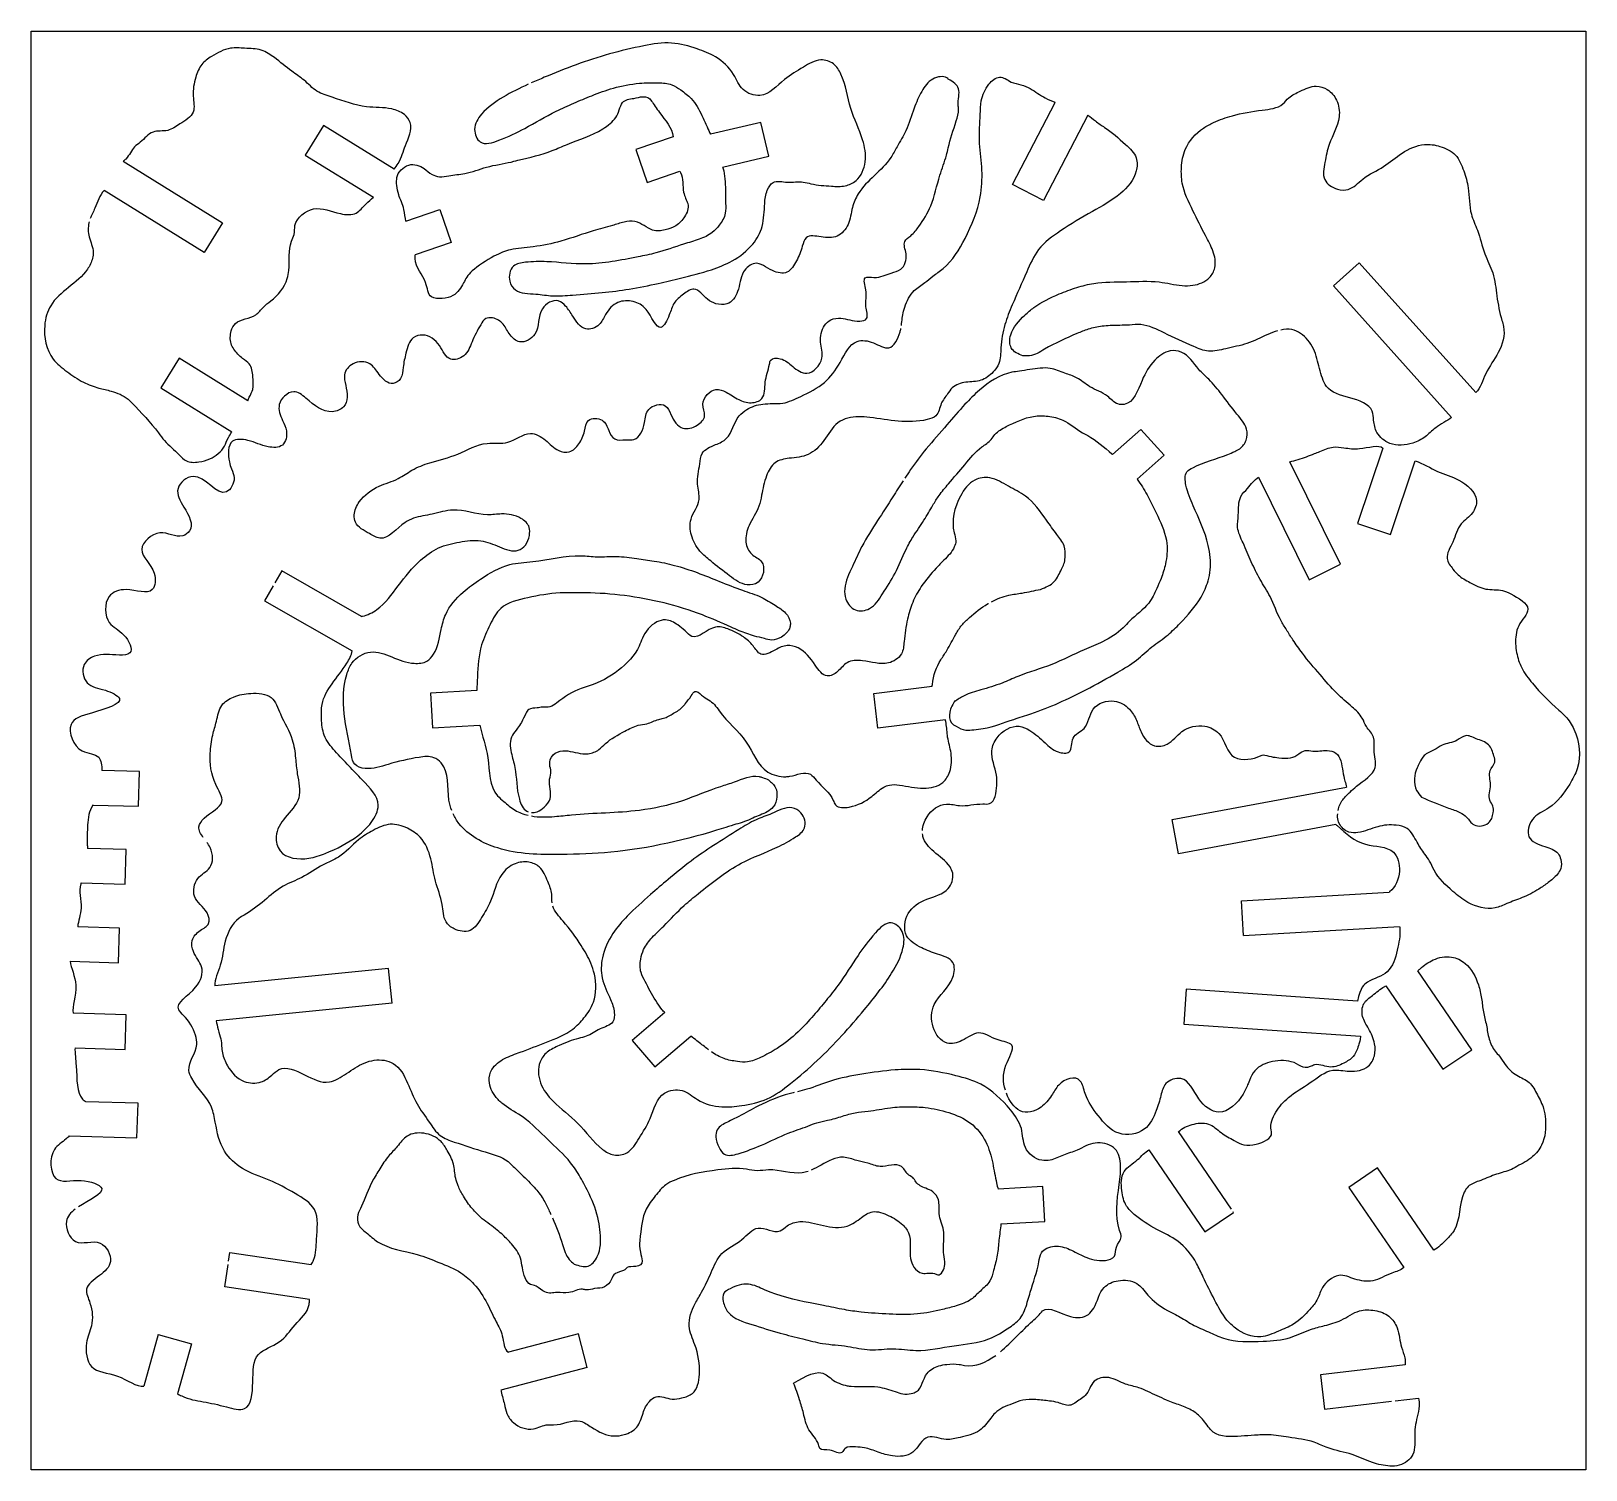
# Model space of a CAD drawing. Extents: x -72 to 71, y 182 to 315.
import ezdxf

# ---------------------------------------------------------------- set-up
doc = ezdxf.new("R2010")
doc.units = 0
doc.layers.get('0').update_dxf_attribs({"linetype": 'CONTINUOUS'})

msp = doc.modelspace()

# ---------------------------------------------------------------- linework, layer by layer
for p, q in [((-72.36, 314.79), (70.8, 314.79)), ((-72.36, 182.29), (-72.36, 314.79)), ((70.8, 314.79), (70.8, 182.29)), ((70.8, 182.29), (-72.36, 182.29))]:
    msp.add_line(p, q)
at = {"linetype": 'BYBLOCK'}
for p, q in [((12.1, 310.36), (12.1, 310.37)), ((18.01, 300.67), (21.94, 308.22)), ((-5.15, 306.38), (-9.8, 305.29)), ((-4.43, 303.26), (-5.15, 306.38)), ((24.94, 307.04), (20.85, 299.19)), ((-45.42, 306.09), (-47.11, 303.37)), ((-38.93, 302.07), (-45.42, 306.09)), ((-13.24, 305.05), (-16.67, 303.88)), ((-16.67, 303.88), (-15.64, 300.85)), ((-63.87, 302.8), (-54.73, 297.12)), ((-47.11, 303.37), (-40.84, 299.49)), ((-8.68, 302.27), (-4.43, 303.26)), ((-15.64, 300.85), (-12.61, 301.88)), ((20.85, 299.19), (18.01, 300.67)), ((-56.41, 294.4), (-65.63, 300.12)), ((-37.84, 297.27), (-34.72, 298.35)), ((-34.72, 298.35), (-33.68, 295.32)), ((-54.73, 297.12), (-56.41, 294.4)), ((-33.68, 295.32), (-36.99, 294.18)), ((47.55, 291.32), (49.93, 293.46)), ((49.93, 293.46), (60.66, 281.5)), ((47.55, 291.32), (58.42, 279.21)), ((-58.73, 284.66), (-60.41, 281.95)), ((-52.41, 280.74), (-58.73, 284.66)), ((-60.41, 281.95), (-53.88, 277.89)), ((29.84, 278.11), (27.23, 275.79)), ((31.96, 275.72), (29.84, 278.11)), ((52.1, 276.38), (49.78, 269.45)), ((29.49, 273.52), (31.96, 275.72)), ((48.2, 265.69), (43.54, 275.12)), ((52.81, 268.43), (55.08, 275.21)), ((40.67, 273.7), (45.33, 264.27)), ((49.78, 269.45), (52.81, 268.43)), ((-49.27, 265.09), (-49.91, 263.97)), ((-41.92, 260.89), (-49.27, 265.09)), ((45.33, 264.27), (48.2, 265.69)), ((-50.06, 263.7), (-50.85, 262.31)), ((-50.85, 262.31), (-42.79, 257.71)), ((-31.32, 254.07), (-35.57, 253.83)), ((-35.57, 253.83), (-35.39, 250.63)), ((5.23, 253.79), (10.61, 254.45)), ((5.61, 250.61), (5.23, 253.79)), ((-35.39, 250.63), (-31.05, 250.88)), ((11.83, 251.37), (5.61, 250.61)), ((-62.37, 246.6), (-65.83, 246.7)), ((-62.47, 243.4), (-62.37, 246.6)), ((32.7, 242.18), (48.75, 245.16)), ((-66.65, 243.52), (-62.47, 243.4)), ((33.28, 239.03), (32.7, 242.18)), ((47.78, 241.72), (33.28, 239.03)), ((-63.59, 239.43), (-67.16, 239.53)), ((-63.69, 236.23), (-63.59, 239.43)), ((-67.75, 236.35), (-63.69, 236.23)), ((39.1, 234.7), (52.68, 235.48)), ((39.28, 231.51), (39.1, 234.7)), ((-64.22, 232.19), (-68.06, 232.31)), ((-64.32, 229), (-64.22, 232.19)), ((39.28, 231.51), (53.65, 232.33)), ((-68.77, 229.13), (-64.32, 229)), ((-39.44, 228.46), (-55.43, 226.86)), ((-39.12, 225.27), (-39.44, 228.46)), ((60.29, 220.99), (55.33, 228.24)), ((33.99, 226.55), (33.77, 223.35)), ((49.77, 225.46), (33.99, 226.55)), ((52.38, 226.88), (57.64, 219.18)), ((-39.12, 225.27), (-55.31, 223.66)), ((-63.6, 224.21), (-68.49, 224.35)), ((-63.7, 221.01), (-63.6, 224.21)), ((-14.01, 224.41), (-17.01, 221.83)), ((33.77, 223.35), (50.06, 222.23)), ((-14.93, 219.4), (-11.62, 222.24)), ((-68.31, 221.15), (-63.7, 221.01)), ((-17.01, 221.83), (-14.93, 219.4)), ((57.64, 219.18), (60.29, 220.99)), ((-62.51, 216.06), (-67.3, 216.2)), ((-62.61, 212.86), (-62.51, 216.06)), ((38.17, 206.31), (33.29, 213.44)), ((-68.86, 213.05), (-62.61, 212.86)), ((30.57, 211.76), (35.73, 204.21)), ((51.63, 210.11), (48.98, 208.3)), ((56.81, 202.52), (51.63, 210.11)), ((20.8, 208.38), (16.68, 208.14)), ((20.99, 205.18), (20.8, 208.38)), ((48.98, 208.3), (54.03, 200.92)), ((16.94, 204.95), (20.99, 205.18)), ((35.73, 204.21), (38.37, 206.01)), ((38.37, 206.01), (38.33, 206.06)), ((-54.17, 201.53), (-54.05, 202.31)), ((-54.05, 202.31), (-46.56, 201.2)), ((-54.52, 199.15), (-54.21, 201.22)), ((-46.72, 197.99), (-54.52, 199.15)), ((-60.67, 194.76), (-61.99, 189.99)), ((-60.67, 194.76), (-57.59, 193.9)), ((-21.96, 194.81), (-28.41, 193.13)), ((-21.16, 191.72), (-21.96, 194.81)), ((-57.59, 193.9), (-58.87, 189.31)), ((54.16, 191.98), (46.36, 191.06)), ((-21.16, 191.72), (-29.09, 189.64)), ((46.36, 191.06), (46.73, 187.88)), ((-61.99, 189.99), (-61.99, 189.99)), ((46.73, 187.88), (52.9, 188.61)), ((53.23, 188.65), (55.4, 188.9))]:
    msp.add_line(p, q, dxfattribs=at)
for points, knots in [([(-8.57, 301.91), (-8.49, 301.25), (-8.38, 300.25), (-8.42, 298.96), (-8.36, 297.89), (-8.9, 296.95), (-9.7, 296.09), (-10.88, 295.56), (-12.66, 295.09), (-14.49, 294.38), (-17.51, 293.8), (-20.85, 293.11), (-24.35, 293.59), (-26.53, 293.56), (-28.18, 293.3), (-28.49, 291.85), (-27.62, 290.57), (-25.96, 290.64), (-24.25, 290.32), (-22.19, 290.52), (-19.85, 290.67), (-17.2, 291.01), (-14.8, 291.5), (-12.28, 292.09), (-9.97, 292.67), (-7.65, 293.59), (-5.92, 294.92), (-4.86, 296.86), (-4.86, 298.64), (-4.7, 300.02), (-4.01, 301.13), (-2.63, 300.75), (-1.5, 301), (-0.16, 300.6), (1.12, 300.52), (2.57, 300.43), (3.93, 301.07), (4.66, 302.8), (4.21, 305.15), (2.92, 307.67), (2.63, 310.2), (1.61, 311.89), (0.15, 312.34), (-1.37, 311.38), (-3.18, 310.35), (-4.78, 308.46), (-7, 309.24), (-7.66, 311.07), (-9.14, 312.45), (-11.19, 313.24), (-13.42, 313.87), (-17.25, 313.24), (-21.16, 312.15), (-24.54, 310.77), (-25.9, 310.19), (-26.3, 310.01)], [0, 0, 0, 0, 1.984951, 2.994854, 3.90404, 5.138984, 6.072577, 7.42752, 8.92679, 11.609801, 13.286635, 18.135135, 21.747542, 23.697309, 24.864438, 26.297922, 27.236513, 29.165642, 30.71612, 32.556296, 35.288335, 37.80732, 40.530214, 42.64155, 45.573828, 47.663741, 50.111632, 51.946871, 54.07945, 55.318583, 56.197475, 57.523657, 58.985144, 59.705939, 61.612382, 62.880146, 63.98016, 65.908163, 67.951945, 71.011629, 74.316475, 75.477459, 76.697137, 78.441311, 80.526602, 83.207873, 84.850553, 86.480824, 88.822952, 90.653361, 93.066505, 95.639725, 102.125599, 105.269165, 106.567622, 106.567622, 106.567622, 106.567622]), ([(-38.93, 302.07), (-38.8, 302.23), (-38.25, 303.04), (-37.96, 304.28), (-37.05, 306.03), (-38.03, 307.26), (-39.47, 307.81), (-41.82, 307.65), (-44.04, 308.54), (-46.12, 309.14), (-47.14, 310.29), (-48.55, 311.18), (-49.75, 312.24), (-51.17, 313.18), (-52.61, 313.18), (-54.21, 313.32), (-55.55, 312.61), (-56.76, 311.76), (-57.28, 310.39), (-57.56, 308.94), (-57.12, 307.14), (-58.59, 306.31), (-59.74, 305.47), (-61.28, 305.72), (-62.05, 304.68), (-63.07, 304.02), (-63.31, 303.28), (-63.79, 302.86), (-63.87, 302.8)], [81.028126, 81.028126, 81.028126, 81.028126, 81.555915, 83.357377, 85.50962, 86.422809, 87.696828, 90.014357, 93.310613, 94.821607, 96.374438, 97.791215, 99.810907, 101.196979, 102.748026, 104.041198, 105.947567, 107.099554, 108.406033, 110.157959, 111.625395, 113.275658, 114.54057, 115.898949, 117.405264, 118.063837, 119.458772, 119.733126, 119.733126, 119.733126, 119.733126]), ([(12.1, 310.36), (12.06, 310.4), (11.71, 310.71), (10.44, 310.47), (9.58, 309.21), (8.85, 307.54), (8.35, 305.73), (7.45, 304.3), (6.33, 302.11), (4.17, 300.82), (3.17, 298.47), (3.06, 296.99), (1.92, 295.68), (0.48, 295.78), (-1.05, 296.1), (-1.39, 294.72), (-1.81, 293.69), (-2.63, 292.31), (-4.3, 292.65), (-5.57, 293.82), (-7.1, 292.47), (-7.06, 290.91), (-8.05, 289.5), (-9.29, 289.62), (-10.28, 290.13), (-11.13, 291.41), (-12.36, 290.52), (-13.26, 289.79), (-13.53, 288.63), (-14.55, 286.67), (-15.46, 289.25), (-16.87, 289.98), (-18.47, 289.98), (-19.44, 288.87), (-19.89, 287.79), (-20.61, 287.37), (-21.67, 287.27), (-22.4, 288.43), (-23.02, 289.39), (-24, 290.28), (-25.91, 289.12), (-25.35, 286.98), (-27.29, 285.84), (-28.36, 286.81), (-28.78, 287.85), (-29.67, 288.43), (-30.58, 288.39), (-31.16, 287.42), (-31.75, 286.29), (-32.25, 284.79), (-34.02, 284.27), (-34.66, 286.01), (-35.94, 286.98), (-37.49, 286.58), (-37.84, 285.17), (-38.12, 283.94), (-38.14, 282.8), (-39.26, 282.02), (-40.34, 283.11), (-41.07, 284.38), (-42.75, 284.42), (-43.67, 283.24), (-43.27, 281.86), (-43.11, 280.2), (-45.23, 279.39), (-46.62, 280.64), (-48.05, 281.81), (-49.07, 281.23), (-49.73, 280.25), (-49.28, 279.04), (-48.7, 277.93), (-48.99, 276.38), (-50.87, 276.45), (-52.09, 277.14), (-54.28, 277.33), (-54.23, 275.46), (-53.91, 274.41), (-53.43, 273.48), (-54.8, 271.15), (-56.84, 274.8), (-59.32, 272.66), (-58.21, 270.86), (-57.19, 269.06), (-58.82, 267.9), (-60.49, 269.24), (-63.05, 266.86), (-60.73, 265.4), (-61.01, 262.6), (-63.41, 263.65), (-65.67, 262.88), (-65.57, 260.1), (-63.74, 259.51), (-62.73, 257.37), (-64.8, 257.28), (-66.16, 257.55), (-67.83, 256.48), (-67.38, 254.39), (-65.7, 254.26), (-63.17, 253.04), (-66.74, 252.01), (-69.33, 251.25), (-68.22, 248.15), (-65.95, 248.31), (-65.86, 247.17), (-65.83, 246.7)], [0.504716, 0.504716, 0.504716, 0.504716, 0.67638, 1.97348, 3.509352, 5.202729, 7.409339, 9.111128, 10.238336, 14.750568, 16.100608, 17.723379, 19.181499, 20.671501, 22.046732, 22.903834, 24.342437, 25.714505, 27.052483, 28.824738, 30.115611, 32.005538, 33.511272, 34.513808, 35.380055, 36.949196, 38.034399, 39.237879, 40.395122, 41.776932, 43.929048, 45.303434, 46.710164, 48.298756, 49.404388, 50.116491, 50.716537, 52.402684, 53.529756, 54.365402, 56.00715, 58.427163, 60.014606, 61.089772, 62.265457, 63.400584, 64.026813, 64.75418, 66.53336, 68.033487, 69.262897, 70.880556, 72.708572, 73.609558, 75.176793, 76.516206, 77.579387, 78.392371, 79.938398, 81.235175, 82.780627, 84.071719, 85.048885, 87.031031, 88.156652, 90.898406, 92.167837, 93.101577, 94.013161, 95.521004, 96.530722, 97.893087, 99.225115, 101.175073, 102.587532, 104.504725, 105.190355, 106.053237, 107.515635, 110.892608, 112.685194, 114.489497, 116.737836, 117.516589, 119.637751, 121.894264, 124.38546, 125.900163, 128.304404, 129.994848, 132.398074, 134.159006, 135.897052, 136.87577, 139.164505, 140.379382, 142.076629, 143.896726, 145.383147, 148.292324, 150.443856, 153.078449, 154.710166, 155.887016, 155.887016, 155.887016, 155.887016]), ([(-41.92, 260.89), (-41.89, 260.9), (-41.39, 260.99), (-40.01, 261.69), (-38.54, 263.79), (-36.85, 265.87), (-34.89, 267.32), (-32.93, 267.76), (-30.96, 268.02), (-29.28, 267.31), (-27.76, 266.68), (-26.72, 267.44), (-26.46, 268.26), (-26.39, 269.25), (-27.42, 270.17), (-28.86, 270.41), (-30.96, 270.07), (-33.1, 271), (-35.35, 270.26), (-36.88, 270.08), (-38.47, 269.32), (-39.71, 267.61), (-41.38, 268.64), (-42.48, 269.18), (-42.68, 270.45), (-42.04, 271.81), (-40.49, 272.95), (-38.63, 273.41), (-37.24, 274.47), (-35.36, 275.17), (-32.97, 275.7), (-30.74, 277.08), (-28.3, 276.61), (-26.63, 278.14), (-24.9, 277.17), (-24.05, 276.12), (-22.69, 275.89), (-21.81, 276.8), (-21.37, 277.82), (-21.23, 279.2), (-19.6, 279.17), (-19.23, 278.07), (-18.69, 277.03), (-17.68, 277.18), (-16.43, 277.06), (-15.8, 278.57), (-15.76, 280.17), (-13.9, 280.66), (-13.39, 279.22), (-12.55, 277.94), (-11.04, 278.34), (-10.09, 279.32), (-10.83, 280.66), (-9.58, 282.07), (-8.21, 281.51), (-7.29, 280.83), (-6.13, 280.43), (-4.72, 280.88), (-4.88, 282.6), (-4.43, 283.63), (-4.28, 284.71), (-3.09, 284.68), (-2.27, 283.89), (-0.77, 282.8), (0.8, 284.53), (0.19, 286.15), (0.46, 287.52), (1.28, 288.32), (2.21, 288.39), (3.17, 288.13), (4.93, 287.9), (4.34, 289.67), (4.72, 290.65), (4.11, 292.27), (5.66, 291.97), (6.57, 292.48), (8.01, 292.78), (8.41, 294.16), (7.82, 295.38), (8.79, 296.01), (9.6, 297.05), (10.73, 298.87), (11.14, 301.22), (11.85, 302.94), (12.22, 304.65), (12.66, 306.01), (13.1, 307.35), (12.92, 308.33), (13.36, 309.54), (12.53, 310.12), (12.1, 310.37)], [425.855536, 425.855536, 425.855536, 425.855536, 425.922876, 427.38952, 430.333912, 433.455758, 435.455061, 437.469189, 439.430214, 441.239265, 442.995845, 443.806932, 444.775792, 445.515822, 446.63773, 448.461985, 449.765934, 452.982721, 454.911966, 456.682682, 457.553417, 460.28911, 461.339423, 462.986053, 463.674583, 464.957316, 467.277818, 469.175185, 470.648772, 472.447919, 475.126786, 478.012801, 479.930999, 482.146168, 483.656866, 485.211869, 486.193465, 487.328655, 488.621801, 489.669763, 490.921321, 492.050798, 492.994954, 494.048725, 494.777713, 496.602842, 497.889882, 499.440995, 500.412327, 502.081986, 503.414218, 504.533115, 505.595758, 507.413118, 508.374284, 509.721379, 510.898365, 511.959435, 513.487465, 515.199385, 515.588837, 516.473427, 517.832396, 519.273573, 521.234447, 522.734591, 524.30244, 525.096006, 526.023118, 526.84774, 528.414086, 529.498926, 531.046281, 532.160814, 532.962501, 534.60906, 535.547384, 537.054766, 538.201643, 538.959659, 540.09103, 542.273871, 545.227138, 547.16429, 547.853468, 550.447027, 551.537531, 551.921189, 553.433096, 554.750278, 554.750278, 554.750278, 554.750278]), ([(-26.58, 309.89), (-27.37, 309.53), (-28.9, 308.77), (-30.74, 307.5), (-31.76, 305.89), (-31.05, 304.12), (-28.85, 304.84), (-26.73, 305.87), (-24.47, 307.24), (-22.39, 308.15), (-20.64, 308.89), (-18.65, 309.62), (-16.58, 310.02), (-14.77, 310.05), (-13.42, 309.96), (-12.44, 309.31), (-11.36, 308.5), (-10.67, 307.22), (-10.18, 306.09), (-9.9, 305.51), (-9.8, 305.29)], [106.872745, 106.872745, 106.872745, 106.872745, 109.475064, 112.007788, 113.556431, 114.820903, 116.542356, 119.166853, 122.456693, 124.250983, 126.034699, 128.138167, 130.591809, 132.317773, 133.587588, 134.531586, 135.784653, 137.609286, 138.775428, 139.515064, 139.515064, 139.515064, 139.515064]), ([(15.11, 308.37), (15.28, 308.91), (15.58, 309.8), (16.82, 310.8), (17.52, 310.32), (17.88, 310.08)], [0, 0, 0, 0, 1.698001, 2.861378, 4.016657, 4.016657, 4.016657, 4.016657]), ([(18.96, 284.88), (18.53, 285.06), (17.91, 285.31), (17.72, 286.19), (17.9, 287.34), (18.85, 288.41), (20.36, 289.68), (22.02, 290.5), (23.88, 291.18), (25.94, 291.73), (28.5, 291.65), (31.23, 291.86), (33.24, 291.33), (34.84, 291.33), (36.1, 291.81), (36.82, 293.14), (36.53, 294.59), (35.6, 296.23), (34.62, 298.28), (33.58, 300.34), (33.52, 302.31), (33.84, 304.23), (35.14, 305.64), (36.73, 306.52), (38.57, 307.12), (40.66, 307.51), (42.7, 307.68), (43.5, 308.82), (44.61, 309.27), (45.81, 309.9), (47.12, 309.44), (48.01, 308.41), (48.27, 306.46), (47.15, 304.68), (46.79, 302.78), (46.44, 301.03), (47.76, 300.17), (49.19, 300.08), (50.36, 301.42), (52.2, 302.19), (53.84, 303.64), (55.67, 304.5), (57.44, 304.23), (58.94, 303.51), (59.58, 301.92), (60.12, 300.11), (60.02, 298.16), (60.98, 296.26), (61.34, 294.36), (62.38, 292.47), (62.58, 290.33), (62.89, 288.69), (63.44, 286.99), (62.89, 285.1), (61.54, 283.51), (61.1, 281.9), (60.66, 281.5)], [0, 0, 0, 0, 1.291093, 1.837771, 2.526428, 4.756252, 5.843879, 8.478048, 10.219354, 11.818843, 14.825643, 17.845178, 19.97943, 20.969149, 22.650842, 23.692816, 25.241734, 26.810808, 29.3792, 32.102044, 33.551718, 35.239218, 37.827818, 38.897187, 40.728303, 43.535057, 45.51411, 46.309799, 47.524662, 49.071515, 50.133024, 51.408414, 52.984891, 55.668172, 57.376973, 58.96749, 60.425713, 61.431291, 63.065755, 65.310078, 67.395821, 69.614941, 71.055994, 72.66801, 74.33104, 75.946991, 78.392162, 79.959216, 82.247243, 84.151991, 86.305889, 88.614392, 89.170667, 91.632768, 93.894605, 95.782336, 95.782336, 95.782336, 95.782336]), ([(17.88, 310.08), (18.49, 309.93), (19.63, 309.65), (20.81, 308.65), (21.61, 308.38), (21.93, 308.22), (21.94, 308.22)], [0, 0, 0, 0, 1.870801, 3.493993, 4.458109, 4.490862, 4.490862, 4.490862, 4.490862]), ([(-28.15, 302.73), (-27.74, 302.85), (-26.52, 303.14), (-24.89, 303.5), (-22.36, 304.67), (-20.23, 305.29), (-18.53, 306.64), (-18.22, 307.44), (-17.89, 308.49), (-17.01, 308.53), (-15.73, 308.86), (-15.33, 308.56), (-14.3, 306.91), (-13.33, 305.91), (-13.24, 305.05)], [22.985972, 22.985972, 22.985972, 22.985972, 23.282761, 26.501823, 27.977408, 31.525771, 33.156559, 34.067213, 34.826929, 36.136161, 37.014992, 38.65648, 39.98815, 42.499363, 42.499363, 42.499363, 42.499363]), ([(7.78, 287.68), (7.84, 288.14), (7.86, 288.68), (8.23, 289.8), (8.73, 290.87), (9.89, 291.54), (10.72, 292.28), (12.27, 293.31), (13.85, 295.86), (15.1, 298.96), (15.28, 301.99), (14.95, 304.09), (14.97, 306.22), (15.06, 307.54), (15.11, 308.37)], [120.349707, 120.349707, 120.349707, 120.349707, 121.703068, 122.088089, 123.857271, 125.069698, 126.011422, 127.202357, 130.626675, 134.704479, 137.171306, 139.613113, 141.055496, 143.567991, 143.567991, 143.567991, 143.567991]), ([(24.94, 307.04), (25.17, 306.91), (25.76, 306.39), (26.85, 305.7), (28.19, 304.59), (29.54, 303.3), (29.46, 301.39), (27.89, 299.56), (25.24, 298.12), (22.63, 296.58), (20.3, 294.88), (19.19, 292.29), (18.15, 290.01), (17.22, 287.7), (16.9, 285.88), (16.93, 284.29), (16.17, 283.26), (15.13, 282.46), (13.73, 282.54), (12.53, 282.16), (11.97, 281.26), (11.34, 280.5), (11.18, 279.3), (8.62, 278.52), (5.99, 279.15), (3.15, 279.36), (1.54, 278.6), (0.76, 277.07), (-0.68, 275.6), (-2.4, 275.5), (-3.99, 275.2), (-4.78, 273.7), (-5.04, 272.32), (-5.35, 270.69), (-6.29, 269.44), (-6.7, 267.84), (-6.15, 266.51), (-4.64, 266), (-4.99, 263.93), (-6.74, 263.65), (-8.17, 264.72), (-9.56, 265.8), (-10.91, 266.92), (-11.64, 268.27), (-11.78, 270.05), (-10.57, 271.43), (-11.17, 273.24), (-10.79, 274.6), (-10.69, 276.16), (-9.42, 276.65), (-7.86, 277.35), (-7.61, 279.08), (-6.3, 280.1), (-4.91, 280.59), (-3.14, 280.35), (-1.26, 281.25), (0.78, 282.26), (2.19, 284.21), (3.24, 286.5), (5.22, 286.2), (6.81, 285.14), (7.54, 286.56), (7.71, 287.29), (7.73, 287.39)], [14.257781, 14.257781, 14.257781, 14.257781, 15.001781, 16.026419, 18.525982, 20.100429, 21.302589, 23.82973, 26.905694, 30.352412, 32.988813, 35.322076, 38.619722, 40.568347, 42.739369, 44.186871, 45.138191, 46.496413, 47.89811, 49.26555, 49.96555, 51.019724, 52.235237, 53.11842, 58.409263, 60.444429, 61.440081, 63.538074, 65.451941, 67.243394, 68.596172, 70.024221, 71.888227, 72.929245, 74.929451, 76.47464, 77.696079, 78.839552, 80.758387, 81.772602, 83.611526, 85.811556, 87.153891, 88.820846, 90.292265, 92.231369, 93.66765, 95.560351, 96.519941, 98.019366, 99.15289, 101.546254, 102.450712, 104.015899, 105.852484, 107.618974, 110.159702, 112.49537, 114.992299, 116.48914, 117.980703, 119.768773, 120.057139, 120.057139, 120.057139, 120.057139]), ([(-37.84, 297.27), (-37.92, 297.6), (-38, 298.58), (-38.65, 299.82), (-38.77, 301.27), (-38.47, 301.89), (-37.36, 302.73), (-36.13, 302.2), (-35.64, 301.63), (-34.7, 301.28), (-33.7, 301.54), (-32.21, 301.62), (-30.32, 302.37), (-28.88, 302.57), (-28.15, 302.73)], [5.945699, 5.945699, 5.945699, 5.945699, 6.931063, 8.376227, 10.257046, 11.464617, 12.301933, 13.904196, 15.098057, 15.813319, 16.667562, 18.156851, 20.271421, 22.6853, 22.6853, 22.6853, 22.6853]), ([(-12.61, 301.88), (-12.59, 301.84), (-12.24, 301.24), (-12.49, 300.05), (-11.66, 298.67), (-12.09, 297.76), (-12.83, 296.84), (-14.02, 296.43), (-15.29, 296.27), (-16.39, 297.38), (-17.82, 297.23), (-19.05, 296.78), (-21.03, 296.33), (-23.38, 295.41), (-25.97, 294.9), (-28.21, 294.74), (-29.67, 294.16), (-32.06, 292.62), (-32.48, 291.62), (-33.24, 290.39), (-34.37, 290.15), (-35.84, 290.15), (-35.85, 291.94), (-37.03, 293.06), (-37, 294.06), (-36.99, 294.18)], [48.66701, 48.66701, 48.66701, 48.66701, 48.777177, 50.641556, 51.922071, 53.910981, 55.544186, 56.810027, 58.229078, 60.192579, 61.193636, 62.31429, 64.158199, 67.263034, 69.856653, 72.048577, 73.851738, 75.950446, 77.939714, 80.154546, 81.450991, 82.552956, 84.219807, 86.632911, 86.949043, 86.949043, 86.949043, 86.949043]), ([(-65.63, 300.12), (-66.06, 299.67), (-66.32, 298.7), (-66.79, 297.84), (-66.92, 297.52)], [4.144255, 4.144255, 4.144255, 4.144255, 6.005496, 7.039868, 7.039868, 7.039868, 7.039868]), ([(-52.41, 280.74), (-52.36, 280.85), (-52.18, 281.27), (-51.83, 281.87), (-51.94, 282.97), (-52.04, 284.13), (-52.86, 284.57), (-53.45, 285.16), (-54.07, 285.97), (-54.03, 287.06), (-53.4, 288.33), (-51.79, 288.25), (-51.03, 289.4), (-49.82, 290.22), (-48.83, 291.39), (-48.5, 293.38), (-48.72, 294.82), (-48.07, 296.1), (-48.18, 297.41), (-46.23, 298.94), (-44.31, 297.92), (-42.34, 297.81), (-41.73, 298.74), (-41.04, 299.29), (-40.84, 299.49)], [48.239635, 48.239635, 48.239635, 48.239635, 48.536046, 49.316379, 50.495984, 51.718882, 52.497553, 53.097598, 54.251685, 55.417869, 56.191128, 58.248949, 59.237205, 60.122921, 62.675822, 63.437703, 66.151256, 66.825928, 67.643486, 69.928049, 72.439336, 73.897559, 75.144281, 75.88267, 75.88267, 75.88267, 75.88267]), ([(-67.01, 297.23), (-67.02, 297.2), (-67.13, 296.75), (-67.09, 295.75), (-66.56, 294.73), (-66.71, 293.67), (-67.68, 291.71), (-70.43, 290.55), (-71.34, 287.27), (-70.84, 284.81), (-69.04, 283.4), (-67.66, 282.43), (-66.23, 281.92), (-64.8, 281.62), (-63.7, 281.19), (-62.32, 279.78), (-61.17, 278.55), (-59.9, 276.79), (-58.94, 276.06), (-58.05, 275.03), (-56.92, 275.07), (-55.66, 275.39), (-54.56, 276.27), (-54.31, 277.23), (-53.98, 277.71), (-53.88, 277.89)], [7.351945, 7.351945, 7.351945, 7.351945, 7.450109, 8.745088, 10.222839, 10.772695, 11.891115, 16.649324, 18.550684, 21.731564, 23.432172, 25.265297, 26.79164, 27.943502, 29.681692, 30.181692, 33.84347, 34.752355, 36.626141, 37.499596, 38.651226, 39.707707, 41.477471, 42.35974, 42.877089, 42.877089, 42.877089, 42.877089]), ([(42.41, 287.19), (42.11, 287.1), (41.12, 286.7), (39.66, 285.93), (37.78, 285.6), (36.1, 285.13), (34.19, 285.96), (32.21, 286.85), (30.25, 287.86), (28.52, 287.68), (27.34, 287.69), (26.07, 287.61), (25.03, 287.39), (23.26, 286.66), (21.5, 285.86), (19.89, 284.82), (19.17, 284.87), (18.96, 284.88)], [132.233196, 132.233196, 132.233196, 132.233196, 133.137823, 135.235637, 137.251009, 138.851448, 140.280673, 143.268386, 145.555896, 146.610245, 148.390038, 149.113212, 150.440223, 151.539107, 154.855658, 156.37297, 156.985896, 156.985896, 156.985896, 156.985896]), ([(58.42, 279.21), (58.03, 278.89), (56.89, 278.33), (56.07, 277.36), (54.62, 276.67), (52.86, 276.51), (51.48, 277.65), (51.25, 278.83), (51.17, 280.38), (49.02, 281.06), (47.1, 281.53), (46.37, 283.15), (46.11, 284.64), (45.4, 286.4), (43.98, 287.4), (43.05, 287.34), (42.7, 287.26)], [110.001823, 110.001823, 110.001823, 110.001823, 111.494764, 112.781247, 114.049313, 116.167644, 117.718966, 118.896515, 119.718078, 122.126089, 124.509062, 125.343344, 127.23139, 129.12689, 130.889883, 131.939274, 131.939274, 131.939274, 131.939274]), ([(12.73, 253.15), (12.52, 252.81), (12.14, 252.19), (12.2, 251.13), (12.94, 250.69), (13.62, 250.33), (14.5, 250.47), (16.01, 250.61), (17.72, 251.3), (20.94, 252.28), (24.16, 253.75), (27.32, 255.52), (29.43, 256.76), (30.8, 258.12), (32.28, 259.08), (33.8, 260.61), (35.22, 262.17), (36, 263.95), (36.32, 265.57), (36.07, 268.01), (34.87, 270.53), (33.97, 272.62), (33.82, 274.15), (35.48, 275.07), (36.98, 275.45), (38.42, 276.04), (39.08, 276.37), (39.63, 277.09), (39.65, 278.4), (38.5, 279.68), (37.39, 281.21), (36.23, 282.62), (34.89, 283.8), (34.05, 285.28), (32.28, 285.45), (30.85, 284.4), (29.83, 282.59), (29.09, 280.33), (27.46, 280.41), (26.66, 281.44), (25.17, 281.86), (24.05, 282.91), (22.74, 283.27), (21.66, 283.78), (20.21, 283.76), (19.06, 283.5), (17.04, 283.29), (15.29, 282.1), (13.46, 280.28), (11.9, 278.42), (10.15, 276.48), (8.9, 274.81), (8.27, 273.88), (8.1, 273.62)], [0, 0, 0, 0, 1.197239, 2.181744, 2.720021, 3.678882, 4.430418, 5.292067, 8.245159, 9.899114, 15.402493, 18.771053, 20.798407, 22.690013, 24.550876, 26.059847, 29.154291, 30.782819, 31.829289, 34.074014, 38.001777, 40.003687, 41.219742, 41.891385, 45.318406, 46.013832, 46.547214, 47.530397, 48.550563, 50.188988, 52.452912, 54.31338, 55.609867, 57.879664, 58.896417, 60.557331, 62.765219, 65.512744, 66.09402, 67.288713, 69.126764, 70.592601, 71.758449, 73.178423, 74.087232, 76.03703, 76.736831, 80.154033, 82.00556, 84.51657, 87.430797, 89.830797, 90.780724, 90.780724, 90.780724, 90.780724]), ([(7.93, 273.36), (7.61, 272.87), (6.84, 271.65), (5.55, 269.66), (4.2, 267.57), (3.26, 265.45), (2.48, 263.85), (2.58, 262.33), (3.45, 261.26), (5.15, 261.5), (6.12, 263.11), (7.29, 264.87), (8.02, 266.73), (8.9, 268.37), (9.85, 269.65), (10.57, 270.98), (11.29, 272.12), (12.31, 273.34), (13.62, 274.83), (14.81, 276.32), (15.98, 277), (16.48, 277.87), (17.87, 278.59), (19.48, 279.37), (21.31, 279.37), (22.93, 278.99), (23.96, 278.02), (25.61, 277.21), (26.48, 276.45), (27.21, 275.81), (27.23, 275.79)], [91.091417, 91.091417, 91.091417, 91.091417, 92.829451, 95.436218, 98.217359, 100.256966, 102.433886, 103.382237, 104.717994, 106.014532, 107.826195, 110.04488, 112.446129, 113.760321, 115.613826, 117.231678, 118.276942, 119.668148, 121.982028, 124.248471, 125.332022, 125.932022, 127.198669, 129.881432, 131.20595, 132.613436, 134.772592, 135.325274, 138.113011, 138.20616, 138.20616, 138.20616, 138.20616]), ([(43.54, 275.12), (43.78, 275.2), (44.69, 275.39), (45.47, 275.76), (46.55, 276.15), (47.42, 276.58), (48.7, 276.39), (50.04, 276.19), (51.78, 276.75), (52.1, 276.38)], [45.068818, 45.068818, 45.068818, 45.068818, 45.753184, 47.371019, 47.90729, 49.192007, 50.187975, 51.618431, 53.702072, 53.702072, 53.702072, 53.702072]), ([(55.08, 275.21), (55.81, 274.97), (57.08, 274.15), (59.2, 273.58), (61.06, 272.05), (60.43, 270.24), (59.06, 269.43), (58.7, 267.8), (57.73, 266.35), (58.48, 265.33), (59.14, 264.54), (60.22, 263.97), (61.53, 263.25), (62.94, 263.42), (64.23, 262.8), (66.17, 261.7), (64.61, 260.32), (64.28, 258.95), (64.35, 257.6), (64.85, 256.04), (66.22, 254.25), (67.63, 252.82), (69.09, 251.58), (70.16, 249.9), (70.45, 247.43), (69.11, 245.06), (67.83, 243.26), (65.74, 242.51), (65.18, 240.33), (66.93, 239.7), (68.17, 239.35), (68.56, 238.44), (68.58, 237.72), (68.09, 236.97), (67.36, 236.39), (66.3, 235.63), (65.02, 234.98), (63.63, 234.52), (62.04, 233.74), (60.08, 234.31), (58.33, 235.74), (57, 236.98), (56.47, 238.33), (55.86, 239.14), (55.2, 240.12), (54.6, 241.42), (53.1, 241.75), (51.55, 241.62), (50.2, 240.94), (48.84, 240.94), (48.09, 241.61), (47.94, 242.3), (47.94, 242.61), (47.95, 242.72)], [61.190668, 61.190668, 61.190668, 61.190668, 63.466323, 65.567002, 68.057462, 69.251589, 70.697829, 72.55408, 74.148165, 75.267304, 75.967304, 77.262913, 78.838622, 80.385908, 81.212395, 83.318782, 85.053951, 85.928267, 87.570864, 89.036679, 90.777735, 94.234325, 95.087765, 96.491043, 100.149966, 101.720417, 104.626943, 106.505832, 108.112209, 109.836382, 111.203245, 111.807406, 112.658876, 113.256873, 114.396766, 115.431164, 117.172635, 118.672857, 119.845546, 122.396519, 124.105173, 126.729661, 127.659059, 128.415581, 129.732024, 131.287097, 132.350691, 134.047278, 135.946628, 136.781115, 137.971735, 138.576614, 138.887182, 138.887182, 138.887182, 138.887182]), ([(20.59, 263.38), (21.06, 263.57), (21.96, 263.93), (22.38, 265.02), (22.79, 265.73), (22.88, 266.46), (22.86, 267.48), (22, 268.54), (20.89, 270.09), (19.61, 271.9), (17.6, 272.84), (16.14, 273.81), (14.24, 273.55), (12.83, 271.6), (12.29, 269.45), (12.86, 267.91), (12.58, 266.94), (11.81, 266.19), (10.71, 265.06), (9.66, 263.81), (8.77, 262.22), (8.27, 260.48), (8.04, 258.9), (7.93, 257.26), (6.26, 256.22), (4.58, 256.9), (2.73, 256.83), (2.03, 255.8), (0.75, 255.09), (-0.35, 256.7), (-1.25, 257.92), (-2.81, 258.34), (-3.85, 257.79), (-5.17, 257.06), (-5.89, 258.3), (-6.84, 259.12), (-8.04, 259.7), (-9.74, 260.22), (-11.13, 258.47), (-12.16, 259.6), (-12.87, 260.18), (-13.8, 260.7), (-15.17, 260.3), (-15.97, 259.27), (-16.57, 257.46), (-18.24, 255.78), (-20.22, 254.67), (-22.3, 254.12), (-23.44, 253.35), (-24.53, 252.46), (-25.21, 252.58), (-25.83, 252.41), (-26.5, 252.47), (-26.88, 251.8), (-27.15, 251.2), (-27.58, 250.53), (-28.08, 249.98), (-28.31, 249.16), (-28.12, 248.15), (-27.61, 246.48), (-27.7, 244.65), (-27.06, 243.1), (-26.64, 242.91), (-26.59, 242.9)], [0, 0, 0, 0, 1.4541, 2.77874, 3.301297, 3.901343, 4.981927, 6.228383, 7.834668, 10.789966, 12.609273, 14.476835, 15.860447, 17.864026, 21.278013, 22.039413, 22.615686, 24.178827, 25.195107, 27.375518, 29.029818, 30.641077, 32.737306, 33.903282, 35.35512, 37.76514, 39.179159, 40.369113, 41.405823, 42.890959, 45.127461, 46.164124, 47.315986, 48.721146, 49.761024, 50.979504, 52.58509, 53.713519, 56.063945, 56.868968, 57.728088, 58.961377, 59.778139, 61.779089, 62.559862, 65.491168, 68.533499, 69.320022, 71.906691, 72.661346, 73.326876, 73.846059, 74.624351, 75.068484, 75.995832, 76.640994, 77.425684, 78.230908, 79.063127, 80.472384, 83.431369, 84.722462, 84.856736, 84.856736, 84.856736, 84.856736]), ([(29.49, 273.52), (29.83, 273.06), (30.52, 271.95), (31.45, 269.99), (32.39, 267.88), (32.17, 265.87), (31.76, 264.49), (31.22, 263.3), (30.5, 261.77), (29.12, 260.86), (27.9, 259.47), (26.46, 258.56), (24.16, 257.67), (21.66, 256.35), (19.02, 255.63), (16.92, 254.65), (15.24, 254.15), (13.7, 253.73), (12.96, 253.23), (12.68, 253.04)], [141.416248, 141.416248, 141.416248, 141.416248, 143.111135, 145.314334, 147.972126, 149.847855, 151.235704, 152.263868, 153.778138, 156.209404, 157.056132, 159.340646, 161.176402, 164.472865, 167.780687, 169.349354, 171.409956, 173.049593, 174.071982, 174.071982, 174.071982, 174.071982]), ([(49.1, 244.71), (49.28, 244.89), (50.05, 245.62), (51.82, 246.59), (51.17, 248.44), (51.45, 249.83), (50.58, 250.62), (50.2, 251.71), (49.15, 252.67), (47.74, 253.87), (46.28, 255.6), (44.88, 257.2), (43.89, 258.61), (43.25, 259.63), (42.45, 260.91), (41.88, 262.58), (40.78, 264.27), (39.96, 265.93), (39.32, 267.53), (38.61, 268.95), (38.88, 270.41), (38.75, 271.8), (39.78, 272.76), (40.26, 273.49), (40.67, 273.7)], [0, 0, 0, 0, 0.80001, 3.236211, 4.863373, 6.019577, 7.217163, 8.050961, 9.459063, 11.360814, 13.660814, 16.212879, 17.723777, 18.82266, 19.842464, 22.232903, 24.057155, 25.87559, 27.774903, 29.293458, 30.427449, 32.16766, 33.115281, 34.532293, 34.532293, 34.532293, 34.532293]), ([(-33.62, 243), (-33.74, 243.3), (-34.14, 244.79), (-33.78, 246.85), (-35.41, 248.07), (-37.19, 247.86), (-39.24, 247.37), (-41.17, 246.7), (-42.68, 247.12), (-43.27, 250.44), (-44.09, 253.55), (-42.79, 256.9), (-41.1, 257.94), (-39.08, 257.13), (-37.44, 256.47), (-35.93, 256.61), (-34.9, 257.78), (-34.69, 259.39), (-34.16, 261.47), (-32.78, 263.07), (-30.72, 264.52), (-28.61, 265.8), (-25.36, 265.9), (-22.71, 266.67), (-20.13, 266.31), (-18.42, 266.49), (-16.67, 266.22), (-14.89, 265.99), (-12.29, 265.45), (-9.63, 264.38), (-7, 263.31), (-5.2, 262.77), (-3.93, 261.95), (-2.86, 261.32), (-2.4, 260.49), (-2.5, 259.61), (-3.16, 258.96), (-4.09, 258.62), (-4.92, 258.88), (-5.93, 259.1), (-6.95, 259.47), (-8.53, 260.18), (-11.9, 261.68), (-16.45, 262.77), (-20.46, 263.07), (-22.44, 263.06), (-24.24, 263.07), (-26.47, 262.67), (-29.09, 262.05), (-30.15, 260.05), (-31.1, 258.01), (-31.23, 255.9), (-31.3, 254.48), (-31.32, 254.07)], [34.45363, 34.45363, 34.45363, 34.45363, 35.43797, 38.937417, 39.769294, 41.124653, 44.041797, 46.206261, 47.229843, 48.129378, 55.580833, 56.713169, 58.693255, 60.715524, 62.865873, 64.040537, 64.927482, 67.316327, 68.748228, 71.348228, 73.371047, 76.367712, 78.495678, 83.00791, 84.455357, 86.251039, 88.132337, 89.742905, 91.654804, 96.049694, 98.325757, 100.17691, 101.648751, 102.847555, 103.863635, 104.244057, 105.438459, 106.389976, 107.066875, 108.001718, 109.489207, 110.313828, 113.190131, 120.567615, 124.176241, 125.238903, 126.519527, 129.531654, 132.192283, 133.9614, 135.999263, 138.977317, 140.198727, 140.198727, 140.198727, 140.198727]), ([(10.61, 254.45), (10.62, 254.5), (10.7, 255.45), (11.12, 256.51), (12.11, 257.93), (12.65, 259.04), (13.3, 260.11), (14.31, 261.03), (15.14, 261.7), (15.77, 262.07), (15.79, 262.08)], [145.606778, 145.606778, 145.606778, 145.606778, 145.747543, 148.178478, 149.172631, 150.892733, 151.90677, 152.897992, 154.976789, 155.074834, 155.074834, 155.074834, 155.074834]), ([(16.06, 262.23), (16.56, 262.5), (17.51, 262.86), (19.06, 263.04), (20.03, 263.26), (20.59, 263.38)], [155.373554, 155.373554, 155.373554, 155.373554, 157.086291, 158.353153, 160.0626, 160.0626, 160.0626, 160.0626]), ([(-56.5, 240.52), (-56.74, 240.85), (-57.1, 241.42), (-56.21, 242.75), (-54.19, 243.51), (-55.76, 245.85), (-55.95, 247.86), (-55.7, 249.86), (-55.24, 251.28), (-55.02, 252.76), (-53.62, 253.59), (-52.09, 253.88), (-50.05, 253.74), (-49.35, 251.54), (-48.25, 249.87), (-48, 247.91), (-47.86, 246.16), (-47.32, 244.06), (-48.98, 242.48), (-50, 240.87), (-49.45, 238.66), (-47.07, 238.39), (-44.71, 239.25), (-42.64, 240.28), (-40.98, 241.81), (-39.92, 243.88), (-41.69, 245.64), (-43.1, 247.14), (-44.37, 248.43), (-45.49, 249.83), (-45.64, 251.39), (-45.63, 253.88), (-43.82, 255.49), (-42.86, 257.33), (-42.79, 257.71)], [347.492531, 347.492531, 347.492531, 347.492531, 348.652983, 349.590858, 351.821728, 353.5035, 356.413652, 358.111154, 359.4197, 360.967371, 362.294001, 363.913125, 365.821128, 367.558036, 370.177419, 371.893072, 373.341519, 375.568281, 377.762056, 379.708423, 381.056712, 383.792932, 385.383156, 388.791533, 390.521328, 392.224681, 394.993221, 396.764084, 398.654616, 400.397238, 401.959215, 403.257307, 407.679661, 408.862625, 408.862625, 408.862625, 408.862625]), ([(-26.29, 242.84), (-26.12, 242.82), (-25.65, 242.88), (-25.05, 243.32), (-24.26, 244.32), (-24.8, 245.56), (-24.41, 246.58), (-24.71, 247.32), (-24.41, 248.26), (-23.08, 248.69), (-22.02, 248.23), (-20.87, 248.22), (-20.09, 248.52), (-19.19, 249.53), (-17.91, 250.18), (-16.65, 250.9), (-15.52, 250.95), (-14.81, 251.39), (-13.93, 251.52), (-13.2, 251.97), (-12.47, 252.38), (-12.01, 253.01), (-11.64, 253.4), (-11.24, 254.2), (-10.36, 253.37), (-9.56, 253.02), (-8.43, 251.28), (-6.32, 249.7), (-5.26, 246.55), (-3.3, 246.08), (-2, 246.2), (-0.8, 246.79), (0.27, 245.3), (1.29, 244.63), (1.77, 243.21), (3.46, 243.3), (4.85, 244.04), (5.88, 245.07), (6.78, 245.44), (8.06, 245.33), (9.64, 244.92), (11.56, 245.28), (12.4, 246.74), (12.45, 248.25), (11.98, 249.68), (11.96, 250.77), (11.85, 251.27), (11.83, 251.37)], [85.158619, 85.158619, 85.158619, 85.158619, 85.664737, 86.456491, 87.395245, 89.196641, 89.919848, 90.535954, 91.501086, 92.471697, 94.327279, 94.834102, 95.890582, 96.706916, 98.828607, 100.167883, 100.989397, 102.141259, 102.583113, 103.628593, 104.69001, 105.033993, 105.941357, 106.465526, 107.177651, 108.643099, 109.382849, 113.177224, 116.571105, 118.283523, 118.649142, 120.557199, 121.307388, 123.745631, 124.218482, 125.482914, 127.780154, 129.168276, 129.735251, 130.658196, 132.909626, 134.746964, 135.92203, 137.631901, 139.133209, 140.448225, 140.767899, 140.767899, 140.767899, 140.767899]), ([(9.71, 241.16), (9.73, 241.59), (10.15, 242.78), (11.61, 243.85), (13.45, 243.28), (14.72, 243.69), (16.37, 243.53), (16.59, 245.11), (16.58, 246.69), (15.82, 248.21), (16.63, 250.08), (18.24, 251.08), (19.86, 250.3), (20.94, 249.33), (21.93, 248.36), (23.59, 248.17), (23.29, 249.92), (25.03, 250.51), (25.08, 252.64), (27.29, 253.4), (28.78, 252.51), (29.47, 251.35), (29.84, 250.05), (30.79, 248.77), (32.56, 249.05), (33.54, 250.57), (35.52, 251.02), (37.53, 250.07), (37.86, 247.27), (40.6, 247.86), (41.05, 248.2), (41.83, 247.95), (42.67, 247.85), (43.61, 247.77), (44.25, 248.12), (44.94, 248.65), (45.88, 248.37), (46.79, 248.63), (48.21, 248.32), (48.35, 246.86), (48.57, 245.85), (48.74, 245.34), (48.75, 245.16)], [88.141422, 88.141422, 88.141422, 88.141422, 89.438482, 91.576756, 92.798285, 94.92657, 95.562349, 97.361524, 98.30531, 100.603063, 101.895634, 104.179253, 105.218494, 107.031462, 108.51174, 109.524501, 110.839373, 112.180515, 114.160132, 116.222851, 117.809248, 119.013407, 120.166217, 121.948384, 123.101972, 124.908263, 127.07993, 128.513156, 131.153826, 133.573077, 134.262666, 135.089163, 135.890957, 137.160822, 138.214225, 138.87201, 139.585479, 140.90595, 141.746083, 143.533435, 144.460589, 145.040863, 145.040863, 145.040863, 145.040863]), ([(-31.05, 250.88), (-30.81, 249.9), (-30.07, 247.8), (-30.19, 244.95), (-28.68, 243.74), (-27.85, 242.98), (-27.02, 242.67), (-26.59, 242.57)], [143.434195, 143.434195, 143.434195, 143.434195, 146.532664, 150.139026, 150.9043, 152.213392, 153.509212, 153.509212, 153.509212, 153.509212]), ([(55.68, 244.24), (55.51, 244.44), (55.09, 244.91), (54.95, 245.93), (55.16, 246.81), (55.55, 247.47), (55.88, 248.23), (56.8, 248.51), (57.7, 249.21), (58.81, 249.26), (59.74, 250.11), (60.77, 249.54), (61.95, 249.25), (62.29, 248.23), (62.52, 247.35), (61.71, 246.61), (62.22, 245.34), (61.7, 244.17), (62.32, 243.44), (62.28, 242.66), (61.95, 241.64), (60.45, 241.43), (59.92, 242.4), (59.11, 242.93), (57.66, 243.39), (56.5, 243.89), (55.68, 244.24)], [0, 0, 0, 0, 0.771596, 1.884412, 2.912049, 3.409326, 4.206077, 5.264204, 6.108298, 7.575598, 8.43685, 9.462014, 10.73209, 11.889124, 12.436153, 13.322315, 14.643641, 16.070111, 16.667781, 17.274838, 18.322512, 19.655814, 20.633152, 21.393709, 22.514717, 25.181351, 25.181351, 25.181351, 25.181351]), ([(-26.29, 242.51), (-25.58, 242.39), (-24.34, 242.42), (-21.04, 242.82), (-17.04, 242.78), (-12.43, 243.78), (-9.61, 245.04), (-7.28, 245.7), (-5.97, 246.34), (-4.92, 246.04), (-4.64, 245.91), (-4.46, 245.83)], [153.812613, 153.812613, 153.812613, 153.812613, 155.960084, 157.526462, 163.790104, 167.877338, 171.610092, 172.939612, 175.24863, 175.578454, 176.174594, 176.174594, 176.174594, 176.174594]), ([(-4.46, 245.83), (-4.2, 245.61), (-3.72, 245.2), (-3.63, 244.22), (-3.89, 243.36), (-4.77, 242.72), (-5.54, 242.51), (-6.53, 242), (-7.46, 241.76), (-11.65, 240.4), (-16.98, 239.15), (-23.99, 238.91), (-28.9, 238.99), (-32.44, 240.89), (-33.35, 242.39), (-33.5, 242.7)], [0, 0, 0, 0, 0.967916, 1.810854, 2.806454, 3.50489, 4.953131, 5.191244, 6.840315, 7.835892, 18.426613, 23.032148, 28.879076, 33.094959, 34.137087, 34.137087, 34.137087, 34.137087]), ([(-66.65, 243.52), (-66.66, 243.51), (-67.03, 243.01), (-67.17, 241.66), (-67.21, 240.44), (-67.17, 239.66), (-67.16, 239.53)], [163.301863, 163.301863, 163.301863, 163.301863, 163.336073, 165.210356, 166.98591, 167.331805, 167.331805, 167.331805, 167.331805]), ([(47.99, 243.02), (48.06, 243.38), (48.35, 244.03), (48.85, 244.49), (49.1, 244.71)], [139.186305, 139.186305, 139.186305, 139.186305, 140.246116, 141.22157, 141.22157, 141.22157, 141.22157]), ([(-14.29, 224.69), (-14.66, 225.24), (-15.22, 226.07), (-15.78, 227.24), (-16.32, 228.16), (-16.28, 229.24), (-15.96, 230.37), (-15.16, 231.39), (-13.8, 232.62), (-12.5, 234.1), (-10.1, 236.01), (-7.45, 238.16), (-4.12, 239.35), (-2.2, 240.38), (-0.85, 241.37), (-1.25, 242.81), (-2.61, 243.54), (-4.05, 242.71), (-5.71, 242.2), (-7.45, 241.08), (-9.46, 239.86), (-11.65, 238.35), (-13.56, 236.8), (-15.52, 235.11), (-17.3, 233.53), (-18.94, 231.65), (-19.86, 229.67), (-19.91, 227.46), (-19.09, 225.88), (-18.59, 224.58), (-18.69, 223.28), (-20.09, 222.98), (-20.98, 222.23), (-22.34, 221.97), (-23.53, 221.46), (-24.85, 220.87), (-25.76, 219.67), (-25.61, 217.8), (-24.13, 215.92), (-21.83, 214.28), (-20.4, 212.17), (-18.72, 211.14), (-17.21, 211.42), (-16.3, 212.97), (-15.17, 214.72), (-14.63, 217.13), (-12.3, 217.46), (-10.87, 216.14), (-8.92, 215.6), (-6.73, 215.84), (-4.47, 216.31), (-1.36, 218.64), (1.61, 221.41), (4.6, 224.93), (6.67, 227.5), (7.97, 229.96), (8.13, 231.85), (6.68, 233.1), (5.06, 231.44), (3.66, 229.55), (2.28, 227.3), (0.85, 225.52), (-0.36, 224.06), (-1.78, 222.5), (-3.44, 221.18), (-5.03, 220.33), (-6.27, 219.78), (-7.43, 219.91), (-8.6, 220.1), (-9.35, 220.54), (-9.72, 220.79)], [0, 0, 0, 0, 1.984951, 2.994854, 3.90404, 5.138984, 6.072577, 7.42752, 8.92679, 11.609801, 13.286635, 18.135135, 21.747542, 23.697309, 24.864438, 26.297922, 27.236513, 29.165642, 30.71612, 32.556296, 35.288335, 37.80732, 40.530214, 42.64155, 45.573828, 47.663741, 50.111632, 51.946871, 54.07945, 55.318583, 56.197475, 57.523657, 58.985144, 59.705939, 61.612382, 62.880146, 63.98016, 65.908163, 67.951945, 71.011629, 74.316475, 75.477459, 76.697137, 78.441311, 80.526602, 83.207873, 84.850553, 86.480824, 88.822952, 90.653361, 93.066505, 95.639725, 102.125599, 105.269165, 109.475064, 112.007788, 113.556431, 114.820903, 116.542356, 119.166853, 122.456693, 124.250983, 126.034699, 128.138167, 130.591809, 132.317773, 133.587588, 134.531586, 135.784653, 137.105925, 137.105925, 137.105925, 137.105925]), ([(-24.39, 234.5), (-24.39, 234.51), (-24.43, 234.77), (-24.33, 235.47), (-24.85, 236.56), (-25.31, 237.83), (-26.59, 238.37), (-27.94, 238.21), (-29.45, 236.95), (-29.82, 234.87), (-30.83, 233.23), (-31.76, 231.69), (-33.31, 231.95), (-34.43, 232.85), (-34.4, 234.63), (-35.23, 236.44), (-35.46, 238.61), (-36.23, 240.48), (-37.72, 241.47), (-39.32, 241.95), (-40.86, 241.21), (-42.48, 240.24), (-43.72, 238.73), (-45.72, 237.98), (-47.26, 236.81), (-49.3, 236.12), (-50.89, 234.67), (-52.22, 233.67), (-53.78, 232.79), (-54.64, 231.02), (-54.72, 228.94), (-55.49, 227.45), (-55.43, 226.86)], [45.493635, 45.493635, 45.493635, 45.493635, 45.51411, 46.309799, 47.524662, 49.071515, 50.133024, 51.408414, 52.984891, 55.668172, 57.376973, 58.96749, 60.425713, 61.431291, 63.065755, 65.310078, 67.395821, 69.614941, 71.055994, 72.66801, 74.33104, 75.946991, 78.392162, 79.959216, 82.247243, 84.151991, 86.305889, 88.614392, 89.170667, 91.632768, 93.894605, 95.782336, 95.782336, 95.782336, 95.782336]), ([(17.35, 217.27), (17.13, 217.97), (17.05, 219.35), (18.57, 221.58), (16.36, 221.81), (14.95, 222.96), (13.49, 221.76), (11.73, 221.3), (10.42, 223.07), (10.58, 225.63), (12.58, 226.9), (12.78, 229.31), (11.03, 229.77), (9.62, 230.34), (7.86, 231.35), (8.17, 233.79), (10.07, 234.98), (12.13, 235.37), (12.67, 236.99), (12.07, 238.28), (10.81, 239.07), (9.84, 240.15), (9.73, 240.78), (9.72, 240.86)], [51.402425, 51.402425, 51.402425, 51.402425, 53.672422, 55.600689, 56.950637, 58.856123, 60.537272, 61.921026, 63.86529, 65.965276, 69.004642, 70.377187, 71.96842, 73.53716, 75.317124, 77.364287, 79.516536, 81.733285, 83.185545, 83.824528, 85.88486, 87.590915, 87.838442, 87.838442, 87.838442, 87.838442]), ([(47.78, 241.72), (47.82, 241.69), (48.68, 240.93), (50.12, 239.58), (53.23, 239.8), (53.88, 237.29), (53.25, 235.94), (52.7, 235.5), (52.68, 235.48)], [179.080438, 179.080438, 179.080438, 179.080438, 179.219563, 182.358294, 185.021764, 186.866032, 188.962412, 189.033964, 189.033964, 189.033964, 189.033964]), ([(-46.56, 201.2), (-46.48, 201.33), (-46.09, 202.11), (-46.13, 203.73), (-45.72, 206.39), (-48.21, 207.84), (-50.37, 209.07), (-52.87, 209.8), (-54.87, 211.66), (-55.32, 213.84), (-55.75, 216.34), (-57.25, 217.55), (-58.13, 219.64), (-56.9, 220.91), (-57.28, 222.77), (-57.9, 223.78), (-59.38, 225.14), (-56.98, 226.43), (-56.32, 228.59), (-57.46, 229.78), (-57.67, 231.15), (-56.89, 231.99), (-55.79, 232.49), (-56.18, 234.02), (-57.63, 234.84), (-57.24, 236.91), (-55.56, 237.64), (-55.57, 239.19), (-56.06, 239.93), (-56.17, 240.08)], [299.765993, 299.765993, 299.765993, 299.765993, 300.18882, 302.129266, 304.87276, 307.197945, 309.877636, 312.571086, 314.859376, 317.654367, 319.074557, 322.313927, 323.08894, 325.577268, 326.442758, 328.574967, 329.236914, 331.842128, 333.793023, 335.381934, 336.409926, 337.602883, 338.594844, 339.576814, 341.50516, 343.158452, 344.641523, 346.485159, 346.995625, 346.995625, 346.995625, 346.995625]), ([(-67.75, 236.35), (-67.76, 236.32), (-68.02, 235.56), (-67.48, 234.39), (-68.02, 232.81), (-68.06, 232.31)], [174.826379, 174.826379, 174.826379, 174.826379, 174.909573, 177.158549, 178.687445, 178.687445, 178.687445, 178.687445]), ([(-22.35, 201.25), (-21.9, 201.09), (-21.27, 200.85), (-20.55, 201.38), (-19.9, 202.35), (-19.88, 203.78), (-20.14, 205.73), (-20.82, 207.45), (-21.74, 209.22), (-22.89, 211.01), (-24.83, 212.68), (-26.7, 214.68), (-28.54, 215.64), (-29.73, 216.71), (-30.33, 217.91), (-29.97, 219.38), (-28.78, 220.26), (-26.99, 220.85), (-24.88, 221.7), (-22.73, 222.52), (-21.36, 223.94), (-20.29, 225.57), (-20.3, 227.48), (-20.88, 229.21), (-21.84, 230.89), (-23.06, 232.5), (-24.15, 233.7), (-24.32, 234.2)], [0, 0, 0, 0, 1.291093, 1.837771, 2.526428, 4.756252, 5.843879, 8.478048, 10.219354, 11.818843, 14.825643, 17.845178, 19.97943, 20.969149, 22.650842, 23.692816, 25.241734, 26.810808, 29.3792, 32.102044, 33.551718, 35.239218, 37.827818, 38.897187, 40.728303, 43.535057, 45.179606, 45.179606, 45.179606, 45.179606]), ([(53.65, 232.33), (53.66, 232.29), (53.72, 231.49), (53.48, 230.18), (52.82, 227.89), (50.89, 227.48), (50.06, 226.74), (49.77, 225.46)], [219.677183, 219.677183, 219.677183, 219.677183, 219.795359, 221.843376, 224.045267, 226.109348, 227.249262, 227.249262, 227.249262, 227.249262]), ([(-68.77, 229.13), (-68.67, 228.56), (-67.83, 226.67), (-68.6, 224.98), (-68.49, 224.35)], [186.153718, 186.153718, 186.153718, 186.153718, 188.053371, 190.449542, 190.449542, 190.449542, 190.449542]), ([(55.33, 228.24), (55.39, 228.3), (55.84, 228.72), (56.74, 229.38), (58.35, 229.71), (60.05, 228.87), (60.88, 227.3), (61.22, 225.73), (61.33, 224.46), (61.68, 223.24), (61.82, 221.97), (62.29, 220.99), (62.93, 220.32), (63.43, 219.45), (64.35, 218.58), (65.71, 218.07), (66.34, 216.8), (66.94, 215.72), (67.16, 214.13), (67.05, 212.46), (65.87, 210.98), (64.73, 210.39), (64, 210), (63.78, 209.88)], [132.867453, 132.867453, 132.867453, 132.867453, 133.104979, 134.606461, 136.304814, 137.680849, 139.994287, 141.315118, 142.536364, 143.794338, 145.102001, 146.359137, 146.949671, 147.876281, 149.355562, 150.66504, 152.025662, 153.407191, 154.388025, 156.807793, 158.157076, 159.86309, 160.626456, 160.626456, 160.626456, 160.626456]), ([(33.29, 213.44), (33.66, 213.78), (34.52, 214.16), (36.1, 214.37), (37.19, 213.29), (38.29, 212.7), (39.36, 212.11), (40.59, 212.25), (42.01, 212.84), (41.7, 214.07), (42.18, 215.33), (43.52, 216.81), (45.41, 217.85), (47.19, 219.35), (49.1, 218.89), (50.73, 219.15), (51.43, 220.42), (51.41, 221.69), (50.87, 222.88), (50.12, 223.97), (50.2, 225.3), (51.28, 226.04), (51.87, 226.6), (52.35, 226.86), (52.38, 226.88)], [84.306812, 84.306812, 84.306812, 84.306812, 85.721167, 87.218411, 88.645242, 90.03694, 91.027954, 92.156041, 93.928542, 94.146687, 95.841076, 97.63952, 100.065002, 102.442727, 103.967679, 105.773115, 106.881599, 107.981613, 109.488499, 110.732639, 111.912244, 112.996551, 114.404692, 114.516279, 114.516279, 114.516279, 114.516279]), ([(-55.31, 223.66), (-55.25, 223.16), (-54.78, 221.97), (-54.83, 220.71), (-54.22, 219.22), (-53.03, 217.91), (-51.23, 217.83), (-50.27, 218.54), (-49.17, 219.63), (-47.12, 218.69), (-45.39, 217.74), (-43.76, 218.44), (-42.56, 219.37), (-40.85, 220.19), (-38.69, 219.91), (-37.64, 217.95), (-36.93, 215.98), (-35.76, 214.47), (-34.84, 212.98), (-32.87, 212.31), (-30.81, 211.63), (-28.68, 211.05), (-27.52, 209.76), (-26.64, 208.97), (-25.76, 208.05), (-25.14, 207.19), (-24.74, 206.35), (-24.54, 205.91), (-24.49, 205.81)], [110.001823, 110.001823, 110.001823, 110.001823, 111.494764, 112.781247, 114.049313, 116.167644, 117.718966, 118.896515, 119.718078, 122.126089, 124.509062, 125.343344, 127.23139, 129.12689, 130.889883, 133.137823, 135.235637, 137.251009, 138.851448, 140.280673, 143.268386, 145.555896, 146.610245, 148.390038, 149.113212, 150.440223, 151.539107, 151.895827, 151.895827, 151.895827, 151.895827]), ([(-9.97, 220.97), (-10.02, 221.01), (-10.39, 221.29), (-10.92, 221.72), (-11.43, 222.1), (-11.62, 222.24)], [137.411576, 137.411576, 137.411576, 137.411576, 137.609286, 138.775428, 139.494085, 139.494085, 139.494085, 139.494085]), ([(50.06, 222.23), (50.06, 222.22), (49.99, 221.72), (49.96, 221.82), (49.65, 220.41), (48.46, 219.69), (47.49, 219.29), (46.57, 219.53), (45.93, 219.69), (44.77, 219.05), (44.19, 220.08), (41.89, 219.99), (40.29, 219.27), (39.97, 218.53), (39.1, 216.4), (37.17, 214.55), (34.91, 216.39), (34.09, 218.74), (31.98, 218.07), (31.66, 216.67), (31.23, 215.21), (30.32, 213.32), (27.56, 212.9), (25.9, 214.87), (24.74, 216.46), (24.27, 218.81), (22.34, 218.15), (21.61, 216.69), (20.48, 215.33), (18.62, 214.94), (17.72, 216.28), (17.45, 216.97)], [2.146232, 2.146232, 2.146232, 2.146232, 2.146626, 3.421166, 5.107659, 6.163682, 7.410404, 8.133795, 8.951337, 9.405, 12.034395, 13.996227, 15.037462, 18.259543, 19.373222, 22.159948, 24.38169, 26.88222, 28.327757, 29.513093, 30.971539, 33.012563, 35.36418, 37.888214, 40.166752, 41.341214, 43.774342, 44.96727, 46.421708, 48.831894, 51.085046, 51.085046, 51.085046, 51.085046]), ([(-68.31, 221.15), (-68.33, 220.68), (-68.06, 218.74), (-68.22, 216.86), (-67.42, 216.27), (-67.3, 216.2)], [201.576536, 201.576536, 201.576536, 201.576536, 202.954046, 206.082011, 206.569615, 206.569615, 206.569615, 206.569615]), ([(16.94, 204.95), (16.89, 204.45), (16.75, 203.5), (16.65, 202.05), (16.3, 200.81), (15.98, 199.56), (15.06, 198.81), (14.16, 197.86), (12.89, 197.39), (11.23, 196.98), (9.18, 196.54), (6.65, 196.64), (4.41, 196.76), (2.39, 197.05), (0.84, 197.4), (-1.65, 197.85), (-3.98, 198.41), (-6.04, 199.47), (-7.19, 199.36), (-7.91, 199.01), (-8.71, 198.63), (-8.64, 197.66), (-8.07, 196.31), (-5.83, 195.65), (-3.59, 194.9), (-1.38, 194.4), (0.66, 193.83), (2.76, 193.76), (4.89, 193.2), (7, 193.58), (9.6, 193.09), (12.52, 193.81), (15.58, 194.03), (17.54, 195.26), (18.78, 196.18), (19.3, 197.38), (19.73, 199.1), (20.37, 200.73), (20.57, 202.53), (21.94, 203.05), (23.33, 202.64), (24.44, 201.97), (25.56, 201.61), (26.49, 201.5), (27.57, 201.85), (27.44, 202.93), (28.16, 203.59), (27.37, 205.55), (27.82, 208.06), (28.22, 212.04), (25.52, 212.63), (24.12, 211.73), (22.7, 211.33), (21.67, 210.78), (20.31, 210.73), (18.91, 211.84), (19.01, 213.86), (17.52, 215.93), (15.54, 217.84), (12.49, 218.71), (9.85, 219.23), (6.92, 219.15), (4.18, 218.76), (1.43, 218.26), (-0.46, 217.44), (-1.5, 217.19), (-1.79, 217.12)], [37.246233, 37.246233, 37.246233, 37.246233, 38.7452, 40.135927, 41.584603, 42.622205, 43.891357, 45.029141, 46.529141, 47.833507, 50.184529, 52.775592, 55.384183, 56.93451, 58.881752, 60.146542, 64.506933, 66.074952, 66.935108, 67.819936, 68.551367, 69.292935, 70.394149, 72.848548, 75.586339, 77.718458, 79.596485, 81.920692, 83.990619, 86.118607, 88.240572, 91.792617, 95.023091, 97.245353, 98.664515, 99.534397, 101.100672, 103.984443, 104.864472, 106.209935, 107.628985, 109.172872, 110.07587, 111.123148, 112.046645, 112.892611, 113.911876, 114.523132, 118.77087, 122.224063, 123.94977, 125.724533, 127.076941, 128.39075, 129.150466, 131.076311, 132.85414, 134.862096, 138.462115, 140.890793, 144.246194, 146.528521, 149.612485, 152.567488, 154.875431, 155.759671, 155.759671, 155.759671, 155.759671]), ([(-2.08, 217.05), (-2.24, 217.02), (-3.38, 216.73), (-5.11, 216), (-6.93, 214.97), (-7.88, 214.5), (-8.23, 214.32)], [156.06419, 156.06419, 156.06419, 156.06419, 156.549684, 159.601891, 161.641616, 162.808413, 162.808413, 162.808413, 162.808413]), ([(-8.23, 214.32), (-8.61, 214.14), (-9.2, 213.84), (-9.38, 212.82), (-9.06, 212.06), (-8.48, 211.08), (-6.82, 211.51), (-5, 212.2), (-2.89, 213.26), (-1.15, 213.81), (0.03, 214.31), (1.13, 214.49), (2.29, 214.85), (3.51, 215.23), (5.01, 215.31), (6.63, 215.69), (8.4, 215.76), (10.21, 215.69), (12.15, 215.25), (14.24, 214.39), (15.66, 212.61), (16.2, 210.61), (16.44, 209.12), (16.63, 208.33), (16.68, 208.14)], [0, 0, 0, 0, 1.176033, 1.840649, 2.872561, 3.667515, 4.919542, 7.214034, 9.914034, 11.836344, 12.722741, 13.739295, 15.166474, 16.36406, 17.556107, 19.640775, 21.352419, 22.848004, 25.060643, 27.280794, 29.50095, 31.588519, 33.433521, 34.02886, 34.02886, 34.02886, 34.02886]), ([(-30.83, 205.42), (-31.14, 205.73), (-31.8, 206.35), (-32.51, 207.4), (-33.01, 208.34), (-33.36, 209.33), (-33.36, 210.5), (-33.96, 211.61), (-34.69, 212.79), (-36.09, 213.44), (-37.78, 213.25), (-38.58, 212.07), (-39.53, 211.17), (-40.23, 210.04), (-41.17, 208.56), (-41.66, 207.05), (-42.34, 205.81), (-42.33, 204.78), (-41.39, 204.09), (-39.88, 202.67), (-37.28, 202.4), (-34.77, 201.38), (-32.91, 200.65), (-31.38, 199.31), (-30.36, 197.73), (-29.62, 196.03), (-28.83, 194.73), (-28.82, 193.34), (-28.41, 193.13)], [0, 0, 0, 0, 1.308809, 2.70881, 3.781193, 4.494925, 5.832504, 7.204462, 8.204466, 9.969747, 11.519566, 12.845369, 14.040313, 15.462426, 16.77889, 19.304041, 20.166769, 21.035432, 22.098734, 23.435708, 27.267636, 29.396563, 31.640363, 33.204939, 35.388548, 37.257097, 38.655317, 40.248014, 40.248014, 40.248014, 40.248014]), ([(-68.86, 213.05), (-68.94, 212.95), (-69.4, 212.5), (-70.73, 211.81), (-70.57, 208.38), (-67.97, 209.24), (-64.7, 208.16), (-67.05, 207.12), (-67.99, 206.51)], [216.909471, 216.909471, 216.909471, 216.909471, 217.256995, 218.717209, 221.399235, 223.718947, 225.755877, 228.490526, 228.490526, 228.490526, 228.490526]), ([(-29.09, 189.64), (-29.08, 189.6), (-29, 189.11), (-28.78, 188.47), (-28.6, 187.41), (-27.83, 186.34), (-26.24, 185.79), (-25.06, 186.53), (-23.59, 186.33), (-22.13, 187.21), (-20.46, 185.98), (-19.11, 185.29), (-17.61, 185.53), (-16.41, 186.11), (-16.07, 187.49), (-15.6, 188.51), (-14.62, 189.31), (-13.52, 188.68), (-12.4, 188.92), (-11.08, 189.31), (-10.65, 191.48), (-11.04, 193.52), (-12.03, 195.63), (-11.4, 197.37), (-10.46, 198.88), (-9.73, 200.44), (-8.89, 202.49), (-6.94, 203.22), (-5.5, 205.13), (-3.67, 203.86), (-2.66, 204.93), (-1.24, 205.34), (0.56, 204.73), (2.66, 204.45), (3.98, 205.46), (5.21, 206.3), (6.66, 205.73), (7.83, 205.06), (8.64, 203.95), (8.55, 202.54), (8.61, 201.12), (9.72, 200.2), (10.57, 200.55), (11.39, 200.05), (11.95, 201.22), (11.62, 202.07), (11.66, 203.15), (11.78, 204.43), (11.11, 205.77), (11.36, 207.07), (10.76, 207.95), (9.91, 208.26), (9.16, 208.59), (8.87, 209.28), (8.32, 209.45), (8.11, 209.91), (7.68, 210.39), (6.8, 210.41), (5.77, 210.1), (4.72, 210.59), (3.59, 210.76), (2.13, 211.35), (0.75, 210.55), (-0.22, 210.03), (-0.52, 209.9)], [46.132705, 46.132705, 46.132705, 46.132705, 46.24556, 47.464741, 48.341134, 49.376382, 51.310555, 52.68633, 53.217408, 55.700485, 56.886341, 59.104158, 60.033132, 61.37156, 62.795885, 64.026575, 64.777204, 66.262834, 67.170199, 68.231297, 70.107142, 72.859773, 74.65197, 76.793487, 78.010881, 80.013522, 82.025899, 84.277786, 86.100742, 88.132469, 88.932479, 90.175046, 92.373104, 94.544977, 96.09946, 97.224979, 98.779667, 100.30595, 101.330838, 102.686109, 104.423488, 105.36607, 106.484674, 106.807975, 107.97376, 108.881125, 109.720161, 111.115931, 112.712357, 113.991302, 114.888727, 115.607501, 116.69276, 117.19276, 117.731277, 118.231277, 118.655688, 119.586206, 120.643557, 121.819052, 122.858352, 124.124968, 126.305355, 127.283052, 127.283052, 127.283052, 127.283052]), ([(54.03, 200.92), (53.76, 200.66), (52.65, 200.4), (51.31, 199.52), (49.56, 199.76), (48.22, 200.43), (47.15, 199.82), (46.43, 199.08), (46.17, 197.98), (45.22, 196.86), (44.09, 195.69), (42.44, 195.07), (40.65, 194.24), (38.83, 195), (37.46, 196.33), (36.59, 198.01), (35.68, 199.76), (34.82, 201.72), (33.45, 203.42), (31.18, 204.44), (29.56, 205.46), (28.33, 206.66), (27.99, 208.07), (28, 209.93), (29.49, 210.67), (30.2, 211.57), (30.57, 211.76)], [27.815262, 27.815262, 27.815262, 27.815262, 28.997554, 30.89931, 32.545503, 34.069589, 35.048157, 35.963661, 37.115523, 38.3182, 40.330701, 41.882317, 43.57738, 46.042656, 47.11828, 49.315518, 51.652647, 53.040557, 55.729544, 57.952328, 60.429724, 61.479194, 62.96469, 64.735547, 66.396133, 67.703491, 67.703491, 67.703491, 67.703491]), ([(-0.81, 209.78), (-0.99, 209.72), (-2.14, 209.42), (-3.77, 210.11), (-5.48, 209.77), (-7.02, 210.14), (-9.62, 209.9), (-12.15, 209.45), (-14.1, 208.51), (-14.89, 207.49), (-16.06, 206.09), (-16.19, 204.19), (-16.33, 203.49), (-16.34, 202.48), (-15.75, 200.75), (-17.62, 201.2), (-17.56, 200.64), (-18.73, 200.43), (-18.9, 199.71), (-19.63, 198.94), (-20.22, 199.11), (-21.08, 198.82), (-21.96, 199.04), (-22.61, 198.48), (-24.16, 198.73), (-24.83, 198.38), (-25.84, 199.29), (-26.72, 199.32), (-27.09, 200.55), (-27.27, 202.04), (-28.01, 203.02), (-28.79, 203.82), (-29.69, 204.6), (-30.35, 205.08), (-30.83, 205.42)], [127.600993, 127.600993, 127.600993, 127.600993, 128.174932, 131.286507, 132.33436, 133.323167, 135.970273, 140.10459, 140.968961, 142.388581, 143.869396, 146.437021, 147.37866, 148.339105, 149.020279, 151.351969, 152.277716, 153.014513, 153.79285, 155.034425, 156.494635, 157.29156, 157.614588, 159.015536, 159.999939, 161.424401, 162.330907, 163.033157, 165.064624, 165.944656, 167.504292, 168.596804, 169.317598, 171.064556, 171.064556, 171.064556, 171.064556]), ([(63.78, 209.88), (63.31, 209.75), (62.35, 209.47), (61.11, 208.93), (60.01, 208.56), (59.05, 206.99), (59.32, 204.9), (57.93, 203.46), (57.21, 202.75), (56.81, 202.52)], [0, 0, 0, 0, 1.439212, 3.003823, 4.102707, 4.737932, 8.368098, 9.497639, 10.849946, 10.849946, 10.849946, 10.849946]), ([(-68.29, 206.3), (-68.72, 205.99), (-69.45, 205.16), (-68.45, 202.6), (-65.92, 203.87), (-64.6, 201.42), (-66.03, 200.15), (-67.61, 199.14), (-66.72, 197.39), (-66.61, 195.67), (-67.48, 193.89), (-67.08, 191.25), (-64.42, 191.29), (-62.61, 189.91), (-61.99, 189.99)], [228.803392, 228.803392, 228.803392, 228.803392, 230.21055, 232.241114, 234.520784, 236.449906, 238.108651, 239.830577, 241.144081, 243.239947, 244.887368, 247.107495, 249.637939, 252.121329, 252.121329, 252.121329, 252.121329]), ([(-24.36, 205.51), (-24.01, 204.71), (-23.5, 203.44), (-23.07, 201.83), (-22.51, 201.38), (-22.35, 201.25)], [152.218903, 152.218903, 152.218903, 152.218903, 154.855658, 156.37297, 156.985896, 156.985896, 156.985896, 156.985896]), ([(16.89, 193.18), (17.93, 194.04), (19.07, 195.37), (20.36, 196.41), (21.16, 197.61), (23.01, 196.2), (24.84, 196.31), (25.81, 197.54), (26.05, 199.12), (27.82, 199.88), (29.21, 199.72), (30.03, 198.99), (30.75, 197.97), (31.92, 197.12), (33.4, 196.43), (34.59, 195.62), (36.02, 195.03), (38.07, 194.04), (40.71, 194.1), (43.47, 194.29), (45.23, 195.21), (46.83, 195.6), (48.4, 196.01), (49.75, 197.08), (51.38, 197.03), (52.74, 196.59), (53.62, 195.24), (53.67, 193.81), (54.15, 192.79), (54.18, 192.19), (54.16, 191.98)], [21.118906, 21.118906, 21.118906, 21.118906, 24.881539, 25.568661, 26.212586, 28.839119, 30.488438, 31.238599, 33.378905, 34.801262, 36.556424, 37.245517, 38.036294, 40.298539, 41.446486, 42.938938, 44.591746, 46.07538, 49.736742, 52.269102, 54.277712, 55.613118, 57.208056, 59.11153, 60.523193, 61.929582, 63.234019, 65.060394, 66.082637, 66.664636, 66.664636, 66.664636, 66.664636]), ([(-58.87, 189.31), (-58.75, 189.23), (-57.94, 188.8), (-56.44, 188.59), (-54.63, 188.18), (-52.12, 187.47), (-51.88, 190.5), (-51.97, 193.15), (-49.32, 193.87), (-48.12, 195.73), (-46.78, 196.85), (-46.72, 197.83), (-46.72, 197.99)], [263.526399, 263.526399, 263.526399, 263.526399, 263.918493, 265.967131, 268.161684, 269.84271, 272.381801, 274.994679, 277.235022, 279.36882, 281.646601, 282.092188, 282.092188, 282.092188, 282.092188]), ([(-2.15, 190.28), (-1.06, 190.93), (0.26, 191.72), (1.57, 190.41), (2.4, 190.1), (3.84, 189.89), (5.36, 190.13), (6.91, 189.6), (7.92, 189.26), (8.6, 189.27), (9.68, 189.62), (9.78, 191.21), (11.06, 191.87), (12.09, 192.04), (12.89, 192.08), (14.47, 191.69), (15.56, 192.18), (16.46, 192.84)], [0, 0, 0, 0, 3.100451, 3.761527, 5.289993, 5.673652, 8.120671, 9.772271, 10.516642, 11.296537, 11.810837, 13.754587, 15.048238, 15.796563, 16.911974, 17.411974, 20.602699, 20.602699, 20.602699, 20.602699]), ([(55.4, 188.9), (55.44, 188.67), (55.49, 187.63), (54.95, 186.39), (55.1, 184.85), (54.93, 183.45), (53.87, 182.66), (52.5, 182.62), (51, 182.93), (49.23, 183.86), (47.32, 184.11), (45.5, 185.06), (43.6, 185.23), (41.78, 185.6), (40.3, 185.48), (38.65, 185.38), (36.6, 185.24), (35.67, 186.88), (34.67, 187.79), (33.42, 188.25), (32.02, 188.78), (30.77, 189.37), (29.54, 189.95), (28.25, 190.13), (27.05, 190.98), (25.26, 190.65), (25.02, 189.27), (24.07, 188.72), (23.29, 188.01), (22.29, 188.53), (21.27, 188.65), (20.18, 188.8), (18.99, 188.78), (17.74, 188.29), (16.61, 187.86), (15.82, 186.81), (14.98, 185.68), (13.38, 185.35), (12.03, 185), (11.08, 185.27), (9.76, 185.49), (9.07, 183.57), (7.09, 183.46), (5.66, 183.9), (4.54, 184.36), (3.53, 184.4), (2.64, 184.5), (2.21, 183.57), (1.3, 184.32), (0.26, 184.01), (0.08, 185.1), (-0.89, 185.89), (-1.2, 187.42), (-1.61, 188.86), (-1.95, 189.78), (-2.15, 190.28)], [85.443993, 85.443993, 85.443993, 85.443993, 86.062788, 88.068521, 89.683643, 90.583754, 92.185873, 93.04701, 94.695083, 96.691443, 99.000724, 100.383172, 102.783296, 104.642113, 105.934745, 107.175733, 109.758533, 111.145409, 112.480507, 113.758576, 115.099023, 116.985375, 117.907345, 119.156773, 120.819759, 122.189297, 123.747679, 124.34268, 125.466287, 126.536787, 127.336797, 128.592921, 129.818946, 130.853447, 132.634734, 133.260401, 134.781553, 136.681621, 137.956723, 138.856723, 139.667689, 141.626745, 143.527567, 144.885032, 146.232262, 147.045578, 148.037846, 148.464721, 149.616228, 150.538402, 150.910683, 152.53628, 154.141053, 155.435022, 157.058196, 157.058196, 157.058196, 157.058196])]:
    msp.add_open_spline(points, degree=3, knots=knots, dxfattribs=at)
for points in [[(-8.68, 302.27), (-8.64, 302.15), (-8.61, 302.03), (-8.57, 301.91)], [(-34.58, 295.69), (-34.58, 295.69), (-34.58, 295.7), (-34.58, 295.7)], [(-14.01, 224.41), (-14.1, 224.5), (-14.19, 224.6), (-14.29, 224.69)]]:
    msp.add_open_spline(points, degree=3, dxfattribs=at)

doc.saveas('drawing.dxf')
